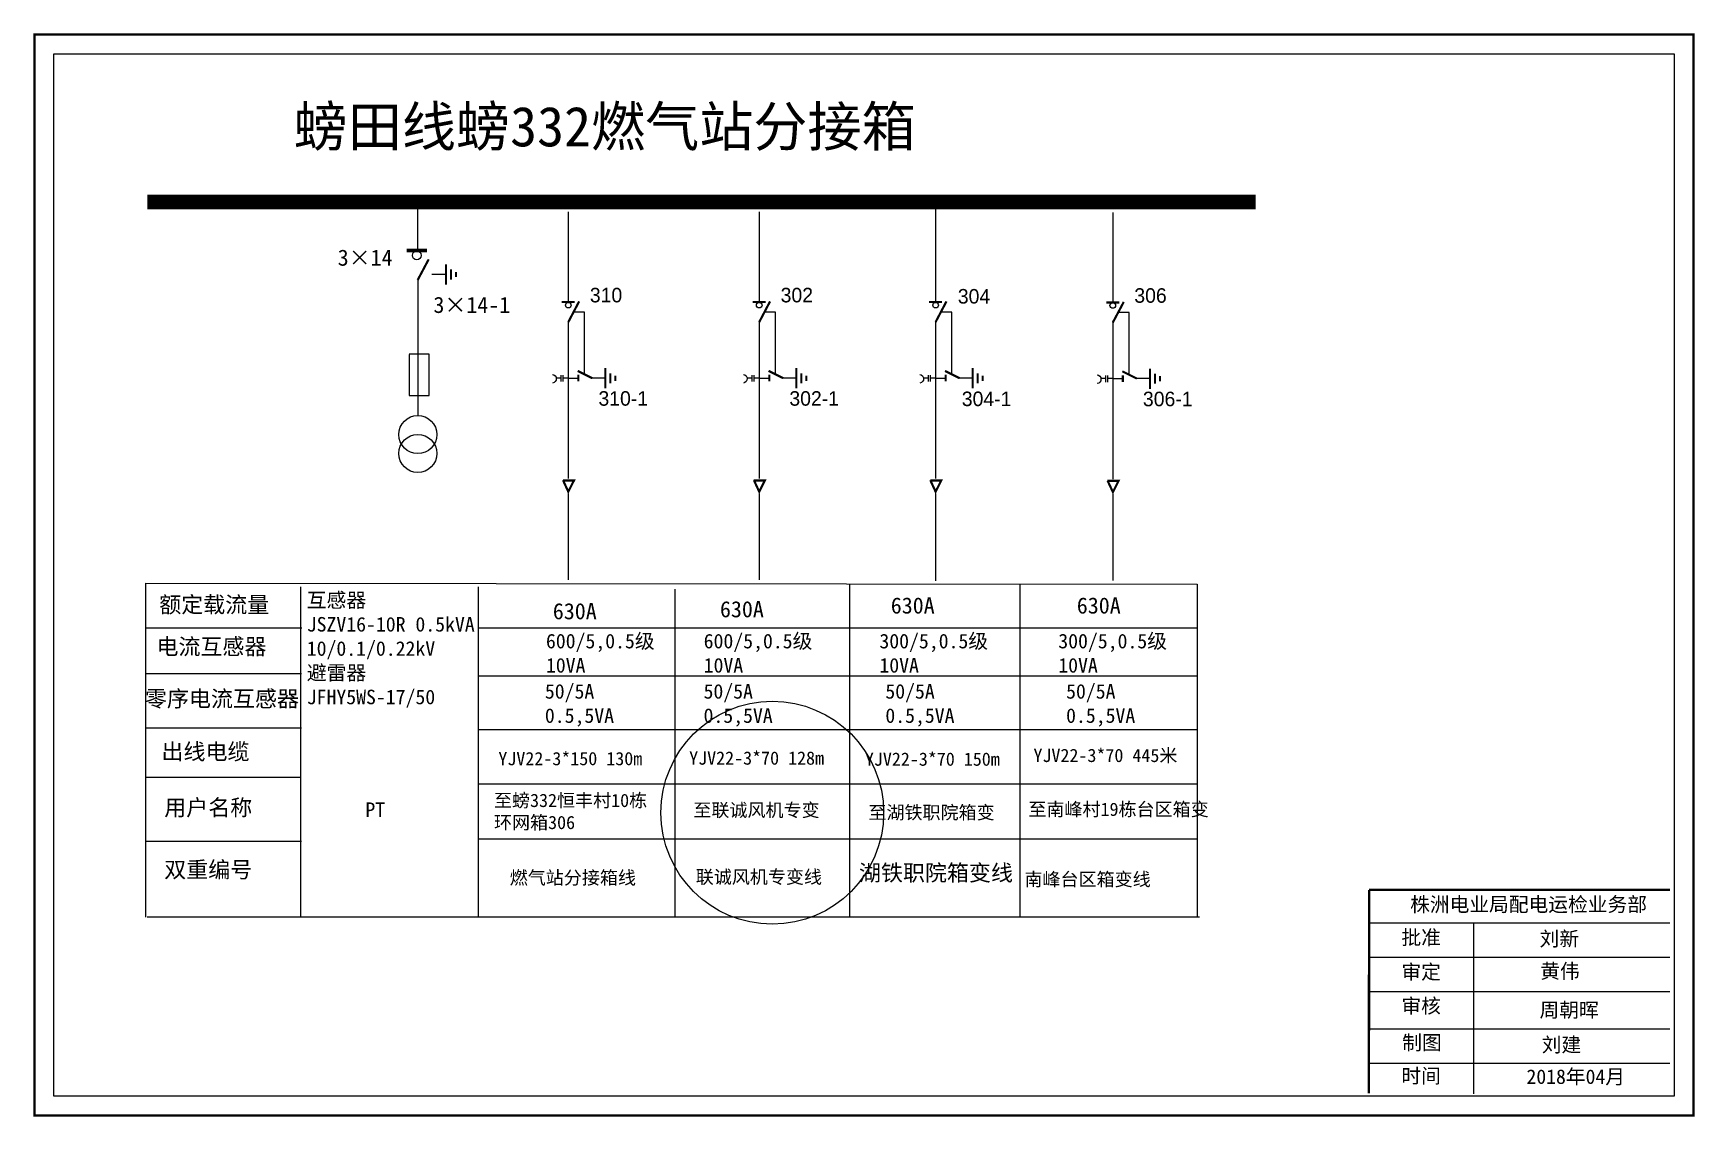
# Model space of a CAD drawing. Extents: x 185 to 580, y -344 to -262.
# Drawn here: x 454.2 to 579.9, y -343.9 to -262 of the extents above; entities that cross this region are included whole.
import ezdxf

# ---------------------------------------------------------------- set-up
doc = ezdxf.new("R2010")
doc.units = 0
doc.header["$LTSCALE"] = 0.774411
doc.linetypes.add('ACAD_ISO02W100', pattern=[15, 12, -3])
doc.linetypes.add('CENTER', pattern=[50.8, 31.75, -6.35, 6.35, -6.35])
doc.layers.get('0').update_dxf_attribs({"linetype": 'CONTINUOUS'})
doc.layers.add('2', color=7, linetype='CONTINUOUS')
doc.styles.add('hztxt_txtstyle_0.00_0_0', font='', dxfattribs={"bigfont": 'hztxt.shx'})
doc.styles.add('hztxt_txtstyle_1.80_0_0', font='', dxfattribs={"height": 1.8, "bigfont": 'hztxt.shx'})
doc.styles.add('hztxt_txtstyle_2.70_0_0', font='simkai.ttf', dxfattribs={"height": 2.7})
doc.styles.add('字体', font='simkai_0.ttf', dxfattribs={"height": 2.5})
doc.styles.add('宋体_txtstyle_1.00_0_0', font='', dxfattribs={"height": 1})
doc.styles.add('宋体_txtstyle_100.00_0_0100', font='', dxfattribs={"height": 100})
doc.styles.get('hztxt_txtstyle_0.00_0_0').set_extended_font_data('hztxt')
doc.styles.get('hztxt_txtstyle_1.80_0_0').set_extended_font_data('hztxt')
doc.styles.get('宋体_txtstyle_1.00_0_0').set_extended_font_data('宋体')
doc.styles.get('宋体_txtstyle_100.00_0_0100').set_extended_font_data('宋体')

msp = doc.modelspace()

# ---------------------------------------------------------------- texts
at = {"linetype": 'Continuous', "style": 'hztxt_txtstyle_2.70_0_0'}
for s, p in [('3×14', (477.24, -279.55)), ('3×14-1', (484.48, -283.12))]:
    msp.add_text(s, height=1.22, dxfattribs=at).set_placement(p)
at = {"style": 'hztxt_txtstyle_1.80_0_0'}
for s, p in [('310', (496.31, -282.32)), ('302', (510.74, -282.32)), ('304', (524.14, -282.41)), ('306', (537.49, -282.35)), ('310-1', (496.96, -290.13)), ('302-1', (511.4, -290.13)), ('304-1', (524.44, -290.16)), ('306-1', (538.14, -290.17))]:
    msp.add_text(s, height=1.098, dxfattribs=at).set_placement(p)
at = {"linetype": 'Continuous', "attachment_point": 1}
for s, insert, char_height, width, style in [('{\\fSimSun|b0|i0|c134|p2;\\C0;螃田线螃332燃气站分接箱}', (473.91, -267.53), 3, 80.4201, '字体'), ('\\A1;{\\fSimSun|b0|i0|c134|p2;互感器\\PJSZV16-10R 0.5kVA\\P10/0.1/0.22kV\\P避雷器\\PJFHY5WS-17/50}', (474.9, -304.27), 1.0983, 20.2524, 'hztxt_txtstyle_2.70_0_0'), ('{\\fSimSun|b0|i0|c134|p2;额定载流量}', (463.74, -304.55), 1.2204, 19.6738, 'hztxt_txtstyle_2.70_0_0'), ('{\\fSimSun|b0|i0|c134|p2;630A}', (493.51, -305.05), 1.2204, 19.6738, 'hztxt_txtstyle_2.70_0_0'), ('{\\fSimSun|b0|i0|c134|p2;630A}', (506.15, -304.9), 1.2204, 19.6738, 'hztxt_txtstyle_2.70_0_0'), ('{\\fSimSun|b0|i0|c134|p2;630A}', (519.07, -304.62), 1.2204, 19.6738, 'hztxt_txtstyle_2.70_0_0'), ('{\\fSimSun|b0|i0|c134|p2;630A}', (533.14, -304.62), 1.2204, 19.6738, 'hztxt_txtstyle_2.70_0_0'), ('{\\fSimSun|b0|i0|c134|p2;电流互感器}', (463.53, -307.72), 1.2204, 19.6738, 'hztxt_txtstyle_2.70_0_0'), ('\\A1;{\\fSimSun|b0|i0|c134|p2;600/5,0.5级\\P10VA}', (492.99, -307.37), 1.0983, 20.2524, 'hztxt_txtstyle_2.70_0_0'), ('\\A1;{\\fSimSun|b0|i0|c134|p2;600/5,0.5级\\P10VA}', (504.92, -307.37), 1.0983, 20.2524, 'hztxt_txtstyle_2.70_0_0'), ('\\A1;{\\fSimSun|b0|i0|c134|p2;300/5,0.5级\\P10VA}', (518.21, -307.37), 1.0983, 20.2524, 'hztxt_txtstyle_2.70_0_0'), ('\\A1;{\\fSimSun|b0|i0|c134|p2;300/5,0.5级\\P10VA}', (531.74, -307.37), 1.0983, 20.2524, 'hztxt_txtstyle_2.70_0_0'), ('{\\fSimSun|b0|i0|c134|p2;零序电流互感器}', (462.66, -311.66), 1.2204, 19.6738, 'hztxt_txtstyle_2.70_0_0'), ('{\\fSimSun|b0|i0|c134|p2;50/5A\\P0.5,5VA}', (492.91, -311.17), 1.0983, 19.6738, 'hztxt_txtstyle_2.70_0_0'), ('{\\fSimSun|b0|i0|c134|p2;50/5A\\P0.5,5VA}', (504.91, -311.17), 1.0983, 19.6738, 'hztxt_txtstyle_2.70_0_0'), ('{\\fSimSun|b0|i0|c134|p2;50/5A\\P0.5,5VA}', (518.66, -311.17), 1.0983, 19.6738, 'hztxt_txtstyle_2.70_0_0'), ('{\\fSimSun|b0|i0|c134|p2;50/5A\\P0.5,5VA}', (532.33, -311.17), 1.0983, 19.6738, 'hztxt_txtstyle_2.70_0_0'), ('{\\fSimSun|b0|i0|c134|p2;出线电缆}', (463.91, -315.66), 1.2204, 19.6738, 'hztxt_txtstyle_2.70_0_0'), ('{\\fSimSun|b0|i0|c134|p2;YJV22-3*150 130m}', (489.39, -316.3), 1, 12.4351, 'hztxt_txtstyle_2.70_0_0'), ('{\\fSimSun|b0|i0|c134|p2;YJV22-3*70 128m}', (503.82, -316.26), 1, 12.4351, 'hztxt_txtstyle_2.70_0_0'), ('{\\fSimSun|b0|i0|c134|p2;YJV22-3*70 150m}', (517.11, -316.34), 1, 12.4351, 'hztxt_txtstyle_2.70_0_0'), ('{\\fSimSun|b0|i0|c134|p2;用户名称}', (464.12, -319.89), 1.2204, 19.6738, 'hztxt_txtstyle_2.70_0_0'), ('{\\fSimSun|b0|i0|c134|p2;PT}', (479.33, -320.11), 1.1026, 8.5785, 'hztxt_txtstyle_0.00_0_0'), ('{\\fSimSun|b0|i0|c134|p2;至螃332恒丰村10栋环网箱306}', (489.06, -319.46), 1, 12.4351, 'hztxt_txtstyle_2.70_0_0'), ('{\\fSimSun|b0|i0|c134|p2;至联诚风机专变}', (504.14, -320.19), 1, 12.4351, 'hztxt_txtstyle_2.70_0_0'), ('{\\fSimSun|b0|i0|c134|p2;至湖铁职院箱变}', (517.38, -320.37), 1, 12.4351, 'hztxt_txtstyle_2.70_0_0'), ('{\\fSimSun|b0|i0|c134|p2;双重编号}', (464.12, -324.58), 1.2204, 19.6738, 'hztxt_txtstyle_2.70_0_0'), ('{\\fSimSun|b0|i0|c134|p2;燃气站分接箱线}', (490.25, -325.3), 1, 10.728, 'hztxt_txtstyle_2.70_0_0'), ('{\\fSimSun|b0|i0|c134|p2;联诚风机专变线}', (504.32, -325.24), 1, 12.4351, 'hztxt_txtstyle_2.70_0_0'), ('{\\fSimSun|b0|i0|c134|p2;湖铁职院箱变线}', (516.66, -324.82), 1.2204, 19.6738, 'hztxt_txtstyle_2.70_0_0'), ('株洲电业局配电运检业务部', (558.35, -327.27), 1.0944, 29.9201, '字体'), ('{\\fKaiTi_GB2312|b0|i0|c134|p49;批准}', (557.69, -329.77), 1.0944, 8.5588, '字体'), ('{\\fSimSun|b0|i0|c134|p2;刘新}', (568.14, -329.87), 1.0944, 8.5588, '字体'), ('\\f\uffbfﾬￌﾣﾤ_GB2312|b0|i0|c134|p49;审定', (557.69, -332.37), 1.0944, 8.5588, '字体'), ('黄伟', (568.19, -332.31), 1.094, 8.5588, '字体'), ('\\f\uffbfﾬￌﾣﾤ_GB2312|b0|i0|c134|p49;审核', (557.69, -334.94), 1.0944, 8.5588, '字体'), ('周朝晖', (568.14, -335.25), 1.094, 8.5588, '字体'), ('\\f\uffbfﾬￌﾣﾤ_GB2312|b0|i0|c134|p49;制图', (557.75, -337.72), 1.0944, 8.5588, '字体'), ('{\\fSimSun|b0|i0|c134|p2;刘建}', (568.3, -337.88), 1.0944, 8.5588, '字体'), ('\\f\uffbfﾬￌﾣﾤ_GB2312|b0|i0|c134|p49;时间', (557.69, -340.23), 1.0944, 8.5588, '字体'), ('2018{\\fSimSun|b0|i0|c134|p2;年}04{\\fSimSun|b0|i0|c134|p2;月}', (567.15, -340.29), 1.0944, 14.762, '字体')]:
    msp.add_mtext(s, dxfattribs=dict(at, insert=insert, char_height=char_height, width=width, style=style))
at = {"linetype": 'Continuous', "lineweight": 0, "ltscale": 0.607715, "char_height": 1, "attachment_point": 1}
for s, insert, style in [('YJV22-3*70 445米', (529.86, -316.06), '宋体_txtstyle_1.00_0_0'), ('至南峰村19栋台区箱变', (529.48, -320.13), '宋体_txtstyle_100.00_0_0100'), ('南峰台区箱变线', (529.18, -325.42), '宋体_txtstyle_1.00_0_0')]:
    msp.add_mtext(s, dxfattribs=dict(at, insert=insert, style=style))

# ---------------------------------------------------------------- blocks, each defined once
blk = doc.blocks.new('JD')
for points in [[(-2, 0.2), (-2, -0.2), (2, 0.2), (2, -0.2)], [(1, -1.2), (1, -0.8), (-1, -1.2), (-1, -0.8)], [(-0.5, -1.8), (-0.5, -2.2), (0.5, -1.8), (0.5, -2.2)]]:
    blk.add_trace(points)

# ---------------------------------------------------------------- linework, layer by layer
for p, q in [((483.28, -274.73), (483.28, -278.35)), ((522.46, -274.77), (522.46, -282.27)), ((494.68, -275.48), (494.68, -282.27)), ((509.12, -275.48), (509.12, -282.27)), ((535.86, -275.52), (535.86, -282.31)), ((484.37, -280.18), (485.41, -280.18)), ((483.29, -280.59), (483.29, -290.84)), ((494.68, -283.77), (494.68, -295.64)), ((509.12, -283.77), (509.12, -295.64)), ((522.46, -283.77), (522.46, -295.64)), ((535.86, -283.81), (535.86, -295.68)), ((494.68, -288.05), (495.44, -288.05)), ((496.43, -288.03), (497.46, -288.03)), ((509.12, -288.05), (509.88, -288.05)), ((510.87, -288.03), (511.9, -288.03)), ((522.46, -288.05), (523.22, -288.05)), ((524.21, -288.03), (525.24, -288.03)), ((535.86, -288.08), (536.62, -288.08)), ((537.62, -288.06), (538.65, -288.06)), ((474.54, -306.94), (462.77, -306.94)), ((474.5, -310.4), (462.72, -310.4)), ((474.5, -314.49), (462.72, -314.49)), ((474.45, -318.22), (462.68, -318.22)), ((474.5, -323.07), (462.72, -323.07))]:
    msp.add_line(p, q)
at = {"linetype": 'CENTER'}
for p, q in [((494.68, -296.77), (494.68, -303.3)), ((509.12, -296.77), (509.12, -303.3)), ((522.46, -296.77), (522.46, -303.37)), ((535.87, -296.8), (535.87, -303.33))]:
    msp.add_line(p, q, dxfattribs=at)
at = {"linetype": 'Continuous'}
for p, q in [((462.7, -303.55), (542.25, -303.63)), ((462.74, -328.78), (462.74, -303.55)), ((474.43, -303.82), (474.43, -328.78)), ((487.86, -303.82), (487.86, -328.78)), ((502.73, -303.99), (502.73, -328.76)), ((515.96, -303.59), (515.96, -328.78)), ((528.83, -303.59), (528.83, -328.78)), ((542.25, -303.61), (542.25, -328.8)), ((487.86, -306.92), (542.25, -306.92)), ((487.86, -310.54), (542.25, -310.54)), ((487.86, -314.59), (542.25, -314.59)), ((487.86, -318.7), (542.25, -318.7)), ((487.86, -322.87), (542.25, -322.87)), ((542.42, -328.78), (462.82, -328.78)), ((555.25, -329.2), (578, -329.2)), ((563.14, -329.2), (563.14, -342.14)), ((555.25, -331.8), (578, -331.8)), ((555.25, -334.39), (578, -334.39)), ((555.25, -337.22), (578, -337.22)), ((555.25, -339.81), (578, -339.81))]:
    msp.add_line(p, q, dxfattribs=at)
at = {"linetype": 'Continuous', "const_width": 0.182}
msp.add_lwpolyline([(454.3, -262.07), (579.79, -262.07), (579.79, -343.78), (454.3, -343.78)], close=True, dxfattribs=at)
at = {"linetype": 'Continuous'}
msp.add_lwpolyline([(455.78, -263.55), (578.31, -263.55), (578.31, -342.3), (455.78, -342.3)], close=True, dxfattribs=at)
for points, const_width in [([(462.83, -274.73), (546.66, -274.73)], 1.1), ([(482.45, -278.4), (483.99, -278.4)], 0.261), ([(483.29, -280.63), (484.12, -279.07)], 0.165), ([(494.19, -282.29), (495.16, -282.29)], 0.165), ([(494.68, -283.81), (495.5, -282.25)], 0.165), ([(508.63, -282.29), (509.6, -282.29)], 0.165), ([(509.12, -283.81), (509.94, -282.25)], 0.165), ([(521.97, -282.29), (522.94, -282.29)], 0.165), ([(522.46, -283.81), (523.28, -282.25)], 0.165), ([(535.38, -282.33), (536.35, -282.33)], 0.165), ([(535.86, -283.85), (536.69, -282.29)], 0.165), ([(495.39, -287.5), (496.49, -288.05)], 0.165), ([(495.44, -287.79), (495.44, -288.3)], 0.165), ([(509.83, -287.5), (510.93, -288.05)], 0.165), ([(509.88, -287.79), (509.88, -288.3)], 0.165), ([(523.17, -287.5), (524.27, -288.05)], 0.165), ([(523.22, -287.79), (523.22, -288.3)], 0.165), ([(536.58, -287.53), (537.68, -288.08)], 0.165), ([(536.62, -287.83), (536.62, -288.34)], 0.165), ([(494.27, -295.78), (495.11, -295.78), (494.68, -296.63), (494.28, -295.76)], 0.165), ([(508.71, -295.78), (509.55, -295.78), (509.12, -296.63), (508.72, -295.76)], 0.165), ([(522.05, -295.78), (522.89, -295.78), (522.46, -296.63), (522.06, -295.76)], 0.165), ([(535.46, -295.81), (536.3, -295.81), (535.87, -296.66), (535.47, -295.8)], 0.165)]:
    msp.add_lwpolyline(points, dxfattribs=dict(const_width=const_width))
at = {"linetype": 'ACAD_ISO02W100'}
for points in [[(495.9, -287.8), (495.9, -283.05), (495.08, -283.05)], [(510.34, -287.8), (510.34, -283.05), (509.52, -283.05)], [(523.68, -287.8), (523.68, -283.05), (522.86, -283.05)], [(537.09, -287.84), (537.09, -283.08), (536.27, -283.08)]]:
    msp.add_lwpolyline(points, dxfattribs=at)
for points in [[(482.64, -286.27), (482.64, -289.35), (484.16, -289.35), (484.16, -286.23), (482.64, -286.23)], [(494.12, -288.04), (493.78, -288.04)], [(494.12, -287.81), (494.12, -288.31)], [(494.28, -287.81), (494.28, -288.31)], [(494.68, -288.04), (494.28, -288.04)], [(508.56, -288.04), (508.21, -288.04)], [(508.56, -287.81), (508.56, -288.31)], [(508.72, -287.81), (508.72, -288.31)], [(509.11, -288.04), (508.72, -288.04)], [(521.9, -288.04), (521.55, -288.04)], [(521.9, -287.81), (521.9, -288.31)], [(522.06, -287.81), (522.06, -288.31)], [(522.45, -288.04), (522.06, -288.04)], [(535.31, -288.07), (534.96, -288.07)], [(535.31, -287.84), (535.31, -288.34)], [(535.46, -287.84), (535.46, -288.34)], [(535.86, -288.07), (535.46, -288.07)]]:
    msp.add_lwpolyline(points)
for points in [[(493.48, -287.76, -0.877934), (493.49, -288.42)], [(507.92, -287.76, -0.877934), (507.93, -288.42)], [(521.26, -287.76, -0.877934), (521.27, -288.42)], [(534.67, -287.79, -0.877934), (534.68, -288.46)]]:
    msp.add_lwpolyline(points, format="xyb")
at = {"linetype": 'Continuous', "const_width": 0.182}
for points in [[(555.25, -326.72), (555.23, -342.09)], [(555.25, -326.72), (578, -326.72)]]:
    msp.add_lwpolyline(points, dxfattribs=at)
for centre, radius in [((483.22, -278.77), 0.335), ((494.68, -282.53), 0.211), ((509.12, -282.53), 0.211), ((522.46, -282.53), 0.211), ((535.86, -282.56), 0.211)]:
    msp.add_circle(centre, radius)
at = {"color": 1, "linetype": 'Continuous'}
msp.add_circle((510.11, -320.89), 8.42, dxfattribs=at)
at = {"layer": '2'}
for centre in [(483.3, -292.31), (483.3, -293.74)]:
    msp.add_circle(centre, 1.44, dxfattribs=at)

# ---------------------------------------------------------------- block references
at = {"xscale": 0.3844120780054254, "yscale": 0.3844120780054254, "zscale": 0.3844120780054647, "rotation": 90}
for p in [(485.42, -280.21), (497.48, -288.06), (511.92, -288.06), (525.26, -288.06), (538.67, -288.09)]:
    msp.add_blockref('JD', p, dxfattribs=at)

msp.set_redraw_order([(e.dxf.handle, doc.entitydb.next_handle()) for e in msp.query("TEXT MTEXT ATTDEF DIMENSION ARC_DIMENSION")])  # texts and dimensions are drawn at this point

doc.saveas('drawing.dxf')
